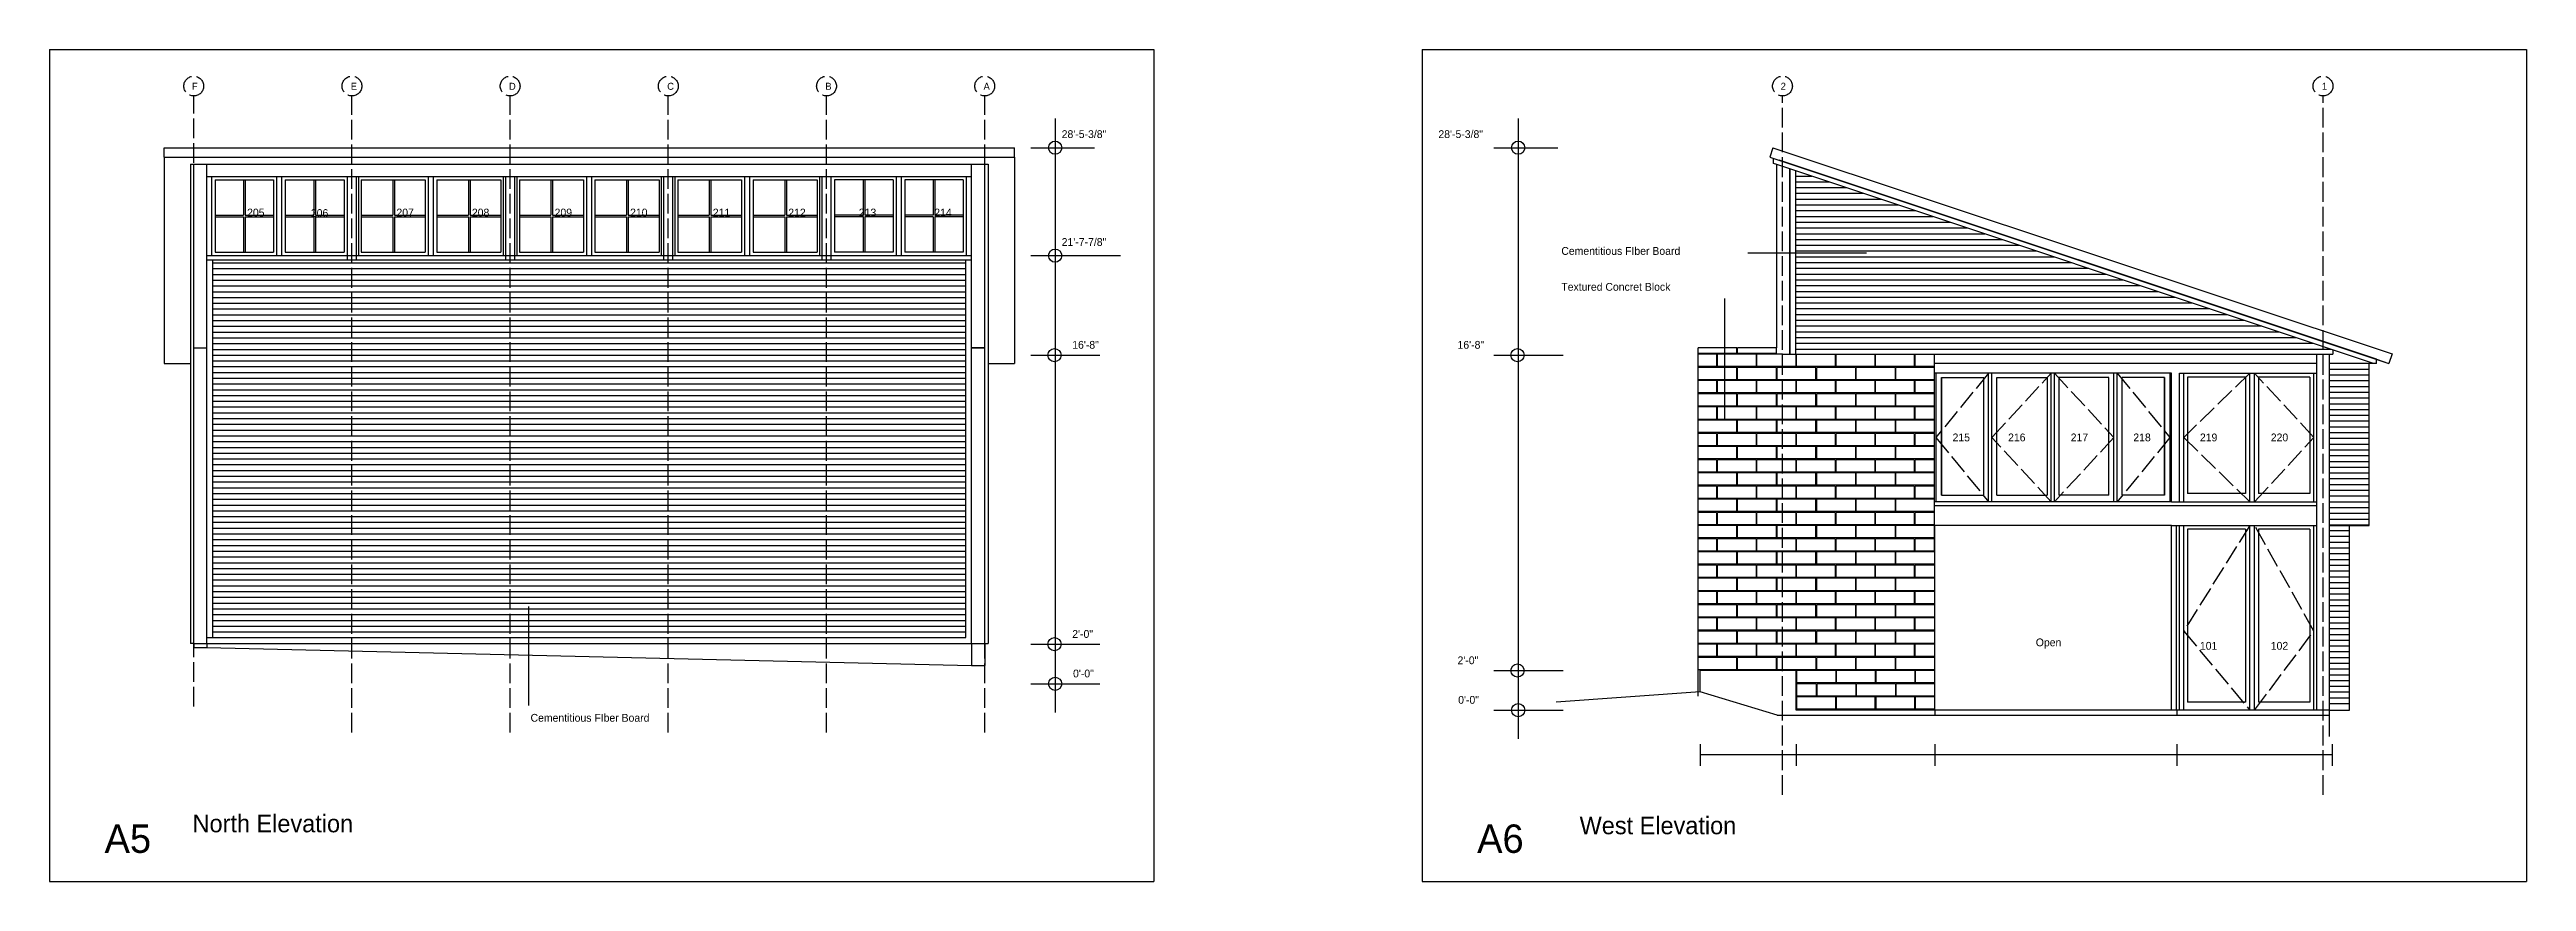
# Model space of a CAD drawing. Header units: inches. Extents: x 1267 to 6358, y -2516 to 3346.
# Drawn here: x 2972 to 4475, y -1284 to -779 of the extents above; entities that cross this region are included whole.
import ezdxf

# ---------------------------------------------------------------- set-up
doc = ezdxf.new("R2010")
doc.units = ezdxf.units.IN
doc.header["$MEASUREMENT"] = 0
doc.linetypes.add('ACAD_ISO02W100', pattern=[15, 12, -3])
for name, color, linetype in [('blocks', 251, 'Continuous'), ('const', 7, 'Continuous'), ('e1', 7, 'Continuous'), ('e2', 251, 'Continuous'), ('glassSwing', 172, 'ACAD_ISO02W100'), ('grid', 252, 'ACAD_ISO02W100'), ('walls', 7, 'Continuous')]:
    doc.layers.add(name, color=color, linetype=linetype)

msp = doc.modelspace()

# ---------------------------------------------------------------- texts
at = {"layer": 'const', "attachment_point": 1}
for s, insert, char_height, width in [('F', (3058.1, -798.7), 4.26, 1625.197), ('E', (3154.5, -798.7), 4.26, 1625.197), ('D', (3250.5, -798.7), 4.26, 1625.197), ('C', (3346.5, -798.7), 4.26, 1625.197), ('B', (3442.5, -798.7), 4.26, 1625.197), ('A', (3538.5, -798.7), 4.26, 1625.197), ('2', (4022.2, -798.7), 4.26, 1625.197), ('1', (4350.6, -798.7), 4.26, 1625.197), ('28\'-5-3/8"', (3585.9, -827.5), 4.74, 1805.775), ('28\'-5-3/8"', (3814.5, -827.5), 4.74, 1805.775), ('205', (3091.6, -875.1), 4.74, 1805.775), ('206', (3130.3, -875.4), 4.74, 1805.775), ('207', (3182.2, -875.1), 4.74, 1805.775), ('208', (3228, -875.1), 4.74, 1805.775), ('209', (3278.2, -875.1), 4.74, 1805.775), ('210', (3324, -875.1), 4.74, 1805.775), ('211', (3374.2, -875.1), 4.74, 1805.775), ('212', (3420, -875.1), 4.74, 1805.775), ('213', (3462.8, -875.1), 4.74, 1805.775), ('214', (3508.6, -875.1), 4.74, 1805.775), ('21\'-7-7/8"', (3585.9, -893), 4.74, 1805.775), ('Cementitious FIber Board', (3889.1, -898.4), 4.736, 1805.775), ('Textured Concret Block', (3889.1, -920.2), 4.736, 1805.775), ('16\'-8"', (3592.3, -955.4), 4.74, 1805.775), ('16\'-8"', (3826.1, -955.4), 4.74, 1805.775), ('215', (4126.5, -1011.6), 4.74, 1805.775), ('216', (4160.2, -1011.6), 4.74, 1805.775), ('217', (4198.2, -1011.6), 4.74, 1805.775), ('218', (4236.2, -1011.6), 4.74, 1805.775), ('219', (4276.6, -1011.6), 4.74, 1805.775), ('220', (4319.6, -1011.6), 4.74, 1805.775), ('2\'-0"', (3592.3, -1130.9), 4.74, 1805.775), ('Open', (4177, -1136), 4.74, 1805.775), ('101', (4276.6, -1138.1), 4.74, 1805.775), ('102', (4319.6, -1138.1), 4.74, 1805.775), ('0\'-0"', (3592.8, -1154.9), 4.74, 1805.775), ('2\'-0"', (3826.1, -1146.9), 4.74, 1805.775), ('0\'-0"', (3826.5, -1170.9), 4.74, 1805.775), ('Cementitious FIber Board', (3263.6, -1181.8), 4.736, 1805.775), ('North Elevation', (3058.5, -1243), 10.656, 4062.993), ('West Elevation', (3900.2, -1244.2), 10.656, 4062.993), ('A5', (3005.1, -1248.9), 17.26, 6582.049), ('A6', (3838, -1248.9), 17.26, 6582.049)]:
    msp.add_mtext(s, dxfattribs=dict(at, insert=insert, char_height=char_height, width=width))

# ---------------------------------------------------------------- linework, layer by layer
for p, q in [((2971.7, -778.5), (3641.8, -778.5)), ((2971.7, -778.5), (2971.7, -1283.5)), ((3641.8, -778.5), (3641.8, -1283.5)), ((3804.6, -778.5), (4474.8, -778.5)), ((3804.6, -778.5), (3804.6, -1283.5)), ((4474.8, -778.5), (4474.8, -1283.5)), ((2971.7, -1283.5), (3641.8, -1283.5)), ((3804.6, -1283.5), (4474.8, -1283.5))]:
    msp.add_line(p, q)
at = {"layer": 'blocks'}
for p, q in [((3995.6, -963), (3995.6, -959.5)), ((3996.1, -963), (3996.1, -959.5)), ((4019.6, -963), (4019.6, -959.5)), ((3995.6, -963), (3972.1, -963)), ((3983.3, -963.5), (3972.1, -963.5)), ((3983.3, -971), (3972.1, -971)), ((3995.6, -971.5), (3972.1, -971.5)), ((3983.3, -963.5), (3983.3, -971)), ((3983.8, -971), (3983.8, -963.5)), ((4007.3, -963.5), (3983.8, -963.5)), ((4007.3, -971), (3983.8, -971)), ((3995.6, -979), (3995.6, -971.5)), ((4019.6, -963), (3996.1, -963)), ((4019.6, -971.5), (3996.1, -971.5)), ((3996.1, -979), (3996.1, -971.5)), ((4007.3, -963.5), (4007.3, -971)), ((4007.8, -971), (4007.8, -963.5)), ((4023.3, -963.5), (4007.8, -963.5)), ((4031.3, -971), (4007.8, -971)), ((4019.6, -979), (4019.6, -971.5)), ((4020.1, -979), (4020.1, -971.5)), ((4043.6, -971.5), (4020.1, -971.5)), ((4031.3, -963.5), (4031.3, -971)), ((4031.8, -971), (4031.8, -963.5)), ((4055.3, -971), (4031.8, -971)), ((4043.6, -979), (4043.6, -971.5)), ((4067.6, -971.5), (4044.1, -971.5)), ((4044.1, -979), (4044.1, -971.5)), ((4055.3, -963.5), (4055.3, -971)), ((4055.8, -971), (4055.8, -963.5)), ((4079.3, -971), (4055.8, -971)), ((4067.6, -971.5), (4067.6, -979)), ((4068.1, -979), (4068.1, -971.5)), ((4091.6, -971.5), (4068.1, -971.5)), ((4079.3, -963.5), (4079.3, -971)), ((4079.8, -971), (4079.8, -963.5)), ((4103.3, -971), (4079.8, -971)), ((4091.6, -971.5), (4091.6, -979)), ((4115.6, -971.5), (4092.1, -971.5)), ((4092.1, -979), (4092.1, -971.5)), ((4103.3, -963.5), (4103.3, -971)), ((4103.8, -971), (4103.8, -963.5)), ((4115.6, -971), (4103.8, -971)), ((3995.6, -979), (3972.1, -979)), ((3983.3, -979.5), (3972.1, -979.5)), ((3983.3, -987), (3972.1, -987)), ((3995.6, -987.5), (3972.1, -987.5)), ((3983.3, -979.5), (3983.3, -987)), ((4007.3, -979.5), (3983.8, -979.5)), ((3983.8, -987), (3983.8, -979.5)), ((4007.3, -987), (3983.8, -987)), ((3995.6, -995), (3995.6, -987.5)), ((4019.6, -979), (3996.1, -979)), ((4019.6, -987.5), (3996.1, -987.5)), ((3996.1, -995), (3996.1, -987.5)), ((4007.3, -979.5), (4007.3, -987)), ((4007.8, -987), (4007.8, -979.5)), ((4031.3, -979.5), (4007.8, -979.5)), ((4031.3, -987), (4007.8, -987)), ((4019.6, -995), (4019.6, -987.5)), ((4043.6, -979), (4020.1, -979)), ((4020.1, -995), (4020.1, -987.5)), ((4043.6, -987.5), (4020.1, -987.5)), ((4031.3, -979.5), (4031.3, -987)), ((4055.3, -979.5), (4031.8, -979.5)), ((4031.8, -987), (4031.8, -979.5)), ((4055.3, -987), (4031.8, -987)), ((4043.6, -995), (4043.6, -987.5)), ((4067.6, -979), (4044.1, -979)), ((4067.6, -987.5), (4044.1, -987.5)), ((4044.1, -995), (4044.1, -987.5)), ((4055.3, -979.5), (4055.3, -987)), ((4055.8, -987), (4055.8, -979.5)), ((4079.3, -979.5), (4055.8, -979.5)), ((4079.3, -987), (4055.8, -987)), ((4067.6, -987.5), (4067.6, -995)), ((4091.6, -979), (4068.1, -979)), ((4068.1, -995), (4068.1, -987.5)), ((4091.6, -987.5), (4068.1, -987.5)), ((4079.3, -979.5), (4079.3, -987)), ((4079.8, -987), (4079.8, -979.5)), ((4103.3, -979.5), (4079.8, -979.5)), ((4103.3, -987), (4079.8, -987)), ((4091.6, -987.5), (4091.6, -995)), ((4115.6, -979), (4092.1, -979)), ((4115.6, -987.5), (4092.1, -987.5)), ((4092.1, -995), (4092.1, -987.5)), ((4103.3, -979.5), (4103.3, -987)), ((4115.6, -979.5), (4103.8, -979.5)), ((4103.8, -987), (4103.8, -979.5)), ((4115.6, -987), (4103.8, -987)), ((3995.6, -995), (3972.1, -995)), ((3983.3, -995.5), (3972.1, -995.5)), ((3983.3, -1003), (3972.1, -1003)), ((3995.6, -1003.5), (3972.1, -1003.5)), ((3983.3, -995.5), (3983.3, -1003)), ((4007.3, -995.5), (3983.8, -995.5)), ((3983.8, -1003), (3983.8, -995.5)), ((4007.3, -1003), (3983.8, -1003)), ((3995.6, -1011), (3995.6, -1003.5)), ((4019.6, -995), (3996.1, -995)), ((4019.6, -1003.5), (3996.1, -1003.5)), ((3996.1, -1011), (3996.1, -1003.5)), ((4007.3, -995.5), (4007.3, -1003)), ((4007.8, -1003), (4007.8, -995.5)), ((4031.3, -995.5), (4007.8, -995.5)), ((4031.3, -1003), (4007.8, -1003)), ((4019.6, -1011), (4019.6, -1003.5)), ((4043.6, -995), (4020.1, -995)), ((4020.1, -1011), (4020.1, -1003.5)), ((4043.6, -1003.5), (4020.1, -1003.5)), ((4031.3, -995.5), (4031.3, -1003)), ((4055.3, -995.5), (4031.8, -995.5)), ((4031.8, -1003), (4031.8, -995.5)), ((4055.3, -1003), (4031.8, -1003)), ((4043.6, -1011), (4043.6, -1003.5)), ((4067.6, -995), (4044.1, -995)), ((4067.6, -1003.5), (4044.1, -1003.5)), ((4044.1, -1011), (4044.1, -1003.5)), ((4055.3, -995.5), (4055.3, -1003)), ((4055.8, -1003), (4055.8, -995.5)), ((4079.3, -995.5), (4055.8, -995.5)), ((4079.3, -1003), (4055.8, -1003)), ((4067.6, -1003.5), (4067.6, -1011)), ((4091.6, -995), (4068.1, -995)), ((4091.6, -1003.5), (4068.1, -1003.5)), ((4068.1, -1011), (4068.1, -1003.5)), ((4079.3, -995.5), (4079.3, -1003)), ((4079.8, -1003), (4079.8, -995.5)), ((4103.3, -995.5), (4079.8, -995.5)), ((4103.3, -1003), (4079.8, -1003)), ((4091.6, -1003.5), (4091.6, -1011)), ((4115.6, -995), (4092.1, -995)), ((4115.6, -1003.5), (4092.1, -1003.5)), ((4092.1, -1011), (4092.1, -1003.5)), ((4103.3, -995.5), (4103.3, -1003)), ((4115.6, -995.5), (4103.8, -995.5)), ((4103.8, -1003), (4103.8, -995.5)), ((4115.6, -1003), (4103.8, -1003)), ((3995.6, -1011), (3972.1, -1011)), ((3983.3, -1011.5), (3972.1, -1011.5)), ((3983.3, -1019), (3972.1, -1019)), ((3995.6, -1019.5), (3972.1, -1019.5)), ((3983.3, -1011.5), (3983.3, -1019)), ((4007.3, -1011.5), (3983.8, -1011.5)), ((3983.8, -1019), (3983.8, -1011.5)), ((4007.3, -1019), (3983.8, -1019)), ((3995.6, -1027), (3995.6, -1019.5)), ((4019.6, -1011), (3996.1, -1011)), ((4019.6, -1019.5), (3996.1, -1019.5)), ((3996.1, -1027), (3996.1, -1019.5)), ((4007.3, -1011.5), (4007.3, -1019)), ((4007.8, -1019), (4007.8, -1011.5)), ((4031.3, -1011.5), (4007.8, -1011.5)), ((4031.3, -1019), (4007.8, -1019)), ((4019.6, -1027), (4019.6, -1019.5)), ((4043.6, -1011), (4020.1, -1011)), ((4020.1, -1027), (4020.1, -1019.5)), ((4043.6, -1019.5), (4020.1, -1019.5)), ((4031.3, -1011.5), (4031.3, -1019)), ((4055.3, -1011.5), (4031.8, -1011.5)), ((4031.8, -1019), (4031.8, -1011.5)), ((4055.3, -1019), (4031.8, -1019)), ((4043.6, -1027), (4043.6, -1019.5)), ((4067.6, -1011), (4044.1, -1011)), ((4067.6, -1019.5), (4044.1, -1019.5)), ((4044.1, -1027), (4044.1, -1019.5)), ((4055.3, -1011.5), (4055.3, -1019)), ((4055.8, -1019), (4055.8, -1011.5)), ((4079.3, -1011.5), (4055.8, -1011.5)), ((4079.3, -1019), (4055.8, -1019)), ((4067.6, -1019.5), (4067.6, -1027)), ((4091.6, -1011), (4068.1, -1011)), ((4068.1, -1027), (4068.1, -1019.5)), ((4091.6, -1019.5), (4068.1, -1019.5)), ((4079.3, -1011.5), (4079.3, -1019)), ((4079.8, -1019), (4079.8, -1011.5)), ((4103.3, -1011.5), (4079.8, -1011.5)), ((4103.3, -1019), (4079.8, -1019)), ((4091.6, -1019.5), (4091.6, -1027)), ((4115.6, -1011), (4092.1, -1011)), ((4115.6, -1019.5), (4092.1, -1019.5)), ((4092.1, -1027), (4092.1, -1019.5)), ((4103.3, -1011.5), (4103.3, -1019)), ((4115.6, -1011.5), (4103.8, -1011.5)), ((4103.8, -1019), (4103.8, -1011.5)), ((4115.6, -1019), (4103.8, -1019)), ((3995.6, -1027), (3972.1, -1027)), ((3983.3, -1027.5), (3972.1, -1027.5)), ((3983.3, -1035), (3972.1, -1035)), ((3995.6, -1035.5), (3972.1, -1035.5)), ((3983.3, -1027.5), (3983.3, -1035)), ((4007.3, -1027.5), (3983.8, -1027.5)), ((3983.8, -1035), (3983.8, -1027.5)), ((4007.3, -1035), (3983.8, -1035)), ((3995.6, -1043), (3995.6, -1035.5)), ((4019.6, -1027), (3996.1, -1027)), ((3996.1, -1043), (3996.1, -1035.5)), ((4019.6, -1035.5), (3996.1, -1035.5)), ((4007.3, -1027.5), (4007.3, -1035)), ((4007.8, -1035), (4007.8, -1027.5)), ((4031.3, -1027.5), (4007.8, -1027.5)), ((4031.3, -1035), (4007.8, -1035)), ((4019.6, -1043), (4019.6, -1035.5)), ((4043.6, -1027), (4020.1, -1027)), ((4020.1, -1043), (4020.1, -1035.5)), ((4043.6, -1035.5), (4020.1, -1035.5)), ((4031.3, -1027.5), (4031.3, -1035)), ((4055.3, -1027.5), (4031.8, -1027.5)), ((4031.8, -1035), (4031.8, -1027.5)), ((4055.3, -1035), (4031.8, -1035)), ((4043.6, -1043), (4043.6, -1035.5)), ((4067.6, -1027), (4044.1, -1027)), ((4044.1, -1043), (4044.1, -1035.5)), ((4067.6, -1035.5), (4044.1, -1035.5)), ((4055.3, -1027.5), (4055.3, -1035)), ((4055.8, -1035), (4055.8, -1027.5)), ((4079.3, -1027.5), (4055.8, -1027.5)), ((4079.3, -1035), (4055.8, -1035)), ((4067.6, -1035.5), (4067.6, -1043)), ((4091.6, -1027), (4068.1, -1027)), ((4068.1, -1043), (4068.1, -1035.5)), ((4091.6, -1035.5), (4068.1, -1035.5)), ((4079.3, -1027.5), (4079.3, -1035)), ((4079.8, -1035), (4079.8, -1027.5)), ((4103.3, -1027.5), (4079.8, -1027.5)), ((4103.3, -1035), (4079.8, -1035)), ((4091.6, -1035.5), (4091.6, -1043)), ((4115.6, -1027), (4092.1, -1027)), ((4092.1, -1043), (4092.1, -1035.5)), ((4115.6, -1035.5), (4092.1, -1035.5)), ((4103.3, -1027.5), (4103.3, -1035)), ((4115.6, -1027.5), (4103.8, -1027.5)), ((4103.8, -1035), (4103.8, -1027.5)), ((4115.6, -1035), (4103.8, -1035)), ((3995.6, -1043), (3972.1, -1043)), ((3983.3, -1043.5), (3972.1, -1043.5)), ((3983.3, -1051), (3972.1, -1051)), ((3995.6, -1051.5), (3972.1, -1051.5)), ((3983.3, -1043.5), (3983.3, -1051)), ((4007.3, -1043.5), (3983.8, -1043.5)), ((3983.8, -1051), (3983.8, -1043.5)), ((4007.3, -1051), (3983.8, -1051)), ((3995.6, -1059), (3995.6, -1051.5)), ((4019.6, -1043), (3996.1, -1043)), ((4019.6, -1051.5), (3996.1, -1051.5)), ((3996.1, -1059), (3996.1, -1051.5)), ((4007.3, -1043.5), (4007.3, -1051)), ((4007.8, -1051), (4007.8, -1043.5)), ((4031.3, -1043.5), (4007.8, -1043.5)), ((4031.3, -1051), (4007.8, -1051)), ((4019.6, -1059), (4019.6, -1051.5)), ((4043.6, -1043), (4020.1, -1043)), ((4020.1, -1059), (4020.1, -1051.5)), ((4043.6, -1051.5), (4020.1, -1051.5)), ((4031.3, -1043.5), (4031.3, -1051)), ((4055.3, -1043.5), (4031.8, -1043.5)), ((4031.8, -1051), (4031.8, -1043.5)), ((4055.3, -1051), (4031.8, -1051)), ((4043.6, -1059), (4043.6, -1051.5)), ((4067.6, -1043), (4044.1, -1043)), ((4067.6, -1051.5), (4044.1, -1051.5)), ((4044.1, -1059), (4044.1, -1051.5)), ((4055.3, -1043.5), (4055.3, -1051)), ((4055.8, -1051), (4055.8, -1043.5)), ((4079.3, -1043.5), (4055.8, -1043.5)), ((4079.3, -1051), (4055.8, -1051)), ((4067.6, -1051.5), (4067.6, -1059)), ((4091.6, -1043), (4068.1, -1043)), ((4068.1, -1059), (4068.1, -1051.5)), ((4091.6, -1051.5), (4068.1, -1051.5)), ((4079.3, -1043.5), (4079.3, -1051)), ((4079.8, -1051), (4079.8, -1043.5)), ((4103.3, -1043.5), (4079.8, -1043.5)), ((4103.3, -1051), (4079.8, -1051)), ((4091.6, -1051.5), (4091.6, -1059)), ((4115.6, -1043), (4092.1, -1043)), ((4115.6, -1051.5), (4092.1, -1051.5)), ((4092.1, -1059), (4092.1, -1051.5)), ((4103.3, -1043.5), (4103.3, -1051)), ((4115.6, -1043.5), (4103.8, -1043.5)), ((4103.8, -1051), (4103.8, -1043.5)), ((4115.6, -1051), (4103.8, -1051)), ((3995.6, -1059), (3972.1, -1059)), ((3983.3, -1059.5), (3972.1, -1059.5)), ((3983.3, -1067), (3972.1, -1067)), ((3983.3, -1059.5), (3983.3, -1067)), ((4007.3, -1059.5), (3983.8, -1059.5)), ((3983.8, -1067), (3983.8, -1059.5)), ((4007.3, -1067), (3983.8, -1067)), ((4019.6, -1059), (3996.1, -1059)), ((4007.3, -1059.5), (4007.3, -1067)), ((4007.8, -1067), (4007.8, -1059.5)), ((4031.3, -1059.5), (4007.8, -1059.5)), ((4031.3, -1067), (4007.8, -1067)), ((4043.6, -1059), (4020.1, -1059)), ((4031.3, -1059.5), (4031.3, -1067)), ((4055.3, -1059.5), (4031.8, -1059.5)), ((4031.8, -1067), (4031.8, -1059.5)), ((4055.3, -1067), (4031.8, -1067)), ((4067.6, -1059), (4044.1, -1059)), ((4055.3, -1059.5), (4055.3, -1067)), ((4079.3, -1059.5), (4055.8, -1059.5)), ((4055.8, -1067), (4055.8, -1059.5)), ((4079.3, -1067), (4055.8, -1067)), ((4091.6, -1059), (4068.1, -1059)), ((4079.3, -1059.5), (4079.3, -1067)), ((4079.8, -1067), (4079.8, -1059.5)), ((4103.3, -1059.5), (4079.8, -1059.5)), ((4103.3, -1067), (4079.8, -1067)), ((4115.6, -1059), (4092.1, -1059)), ((4103.3, -1059.5), (4103.3, -1067)), ((4115.6, -1059.5), (4103.8, -1059.5)), ((4103.8, -1067), (4103.8, -1059.5)), ((4115.6, -1067), (4103.8, -1067)), ((3995.6, -1067.5), (3972.1, -1067.5)), ((3995.6, -1075), (3972.1, -1075)), ((3983.3, -1075.5), (3972.1, -1075.5)), ((3983.3, -1075.5), (3983.3, -1083)), ((4007.3, -1075.5), (3983.8, -1075.5)), ((3983.8, -1083), (3983.8, -1075.5)), ((3995.6, -1075), (3995.6, -1067.5)), ((4019.6, -1067.5), (3996.1, -1067.5)), ((3996.1, -1075), (3996.1, -1067.5)), ((4019.6, -1075), (3996.1, -1075)), ((4007.3, -1075.5), (4007.3, -1083)), ((4031.3, -1075.5), (4007.8, -1075.5)), ((4007.8, -1083), (4007.8, -1075.5)), ((4019.6, -1075), (4019.6, -1067.5)), ((4020.1, -1075), (4020.1, -1067.5)), ((4043.6, -1067.5), (4020.1, -1067.5)), ((4043.6, -1075), (4020.1, -1075)), ((4031.3, -1075.5), (4031.3, -1083)), ((4055.3, -1075.5), (4031.8, -1075.5)), ((4031.8, -1083), (4031.8, -1075.5)), ((4043.6, -1075), (4043.6, -1067.5)), ((4067.6, -1067.5), (4044.1, -1067.5)), ((4044.1, -1075), (4044.1, -1067.5)), ((4067.6, -1075), (4044.1, -1075)), ((4055.3, -1075.5), (4055.3, -1083)), ((4055.8, -1083), (4055.8, -1075.5)), ((4079.3, -1075.5), (4055.8, -1075.5)), ((4067.6, -1067.5), (4067.6, -1075)), ((4091.6, -1067.5), (4068.1, -1067.5)), ((4068.1, -1075), (4068.1, -1067.5)), ((4091.6, -1075), (4068.1, -1075)), ((4079.3, -1075.5), (4079.3, -1083)), ((4103.3, -1075.5), (4079.8, -1075.5)), ((4079.8, -1083), (4079.8, -1075.5)), ((4091.6, -1067.5), (4091.6, -1075)), ((4115.6, -1067.5), (4092.1, -1067.5)), ((4092.1, -1075), (4092.1, -1067.5)), ((4115.6, -1075), (4092.1, -1075)), ((4103.3, -1075.5), (4103.3, -1083)), ((4115.6, -1075.5), (4103.8, -1075.5)), ((4103.8, -1083), (4103.8, -1075.5)), ((3983.3, -1083), (3972.1, -1083)), ((3995.6, -1083.5), (3972.1, -1083.5)), ((3995.6, -1091), (3972.1, -1091)), ((3983.3, -1091.5), (3972.1, -1091.5)), ((3983.3, -1091.5), (3983.3, -1099)), ((4007.3, -1083), (3983.8, -1083)), ((4007.3, -1091.5), (3983.8, -1091.5)), ((3983.8, -1099), (3983.8, -1091.5)), ((3995.6, -1091), (3995.6, -1083.5)), ((4019.6, -1083.5), (3996.1, -1083.5)), ((3996.1, -1091), (3996.1, -1083.5)), ((4019.6, -1091), (3996.1, -1091)), ((4007.3, -1091.5), (4007.3, -1099)), ((4031.3, -1083), (4007.8, -1083)), ((4007.8, -1099), (4007.8, -1091.5)), ((4031.3, -1091.5), (4007.8, -1091.5)), ((4019.6, -1091), (4019.6, -1083.5)), ((4043.6, -1083.5), (4020.1, -1083.5)), ((4020.1, -1091), (4020.1, -1083.5)), ((4043.6, -1091), (4020.1, -1091)), ((4031.3, -1091.5), (4031.3, -1099)), ((4055.3, -1083), (4031.8, -1083)), ((4055.3, -1091.5), (4031.8, -1091.5)), ((4031.8, -1099), (4031.8, -1091.5)), ((4043.6, -1091), (4043.6, -1083.5)), ((4067.6, -1083.5), (4044.1, -1083.5)), ((4044.1, -1091), (4044.1, -1083.5)), ((4067.6, -1091), (4044.1, -1091)), ((4055.3, -1091.5), (4055.3, -1099)), ((4079.3, -1083), (4055.8, -1083)), ((4079.3, -1091.5), (4055.8, -1091.5)), ((4055.8, -1099), (4055.8, -1091.5)), ((4067.6, -1083.5), (4067.6, -1091)), ((4091.6, -1083.5), (4068.1, -1083.5)), ((4068.1, -1091), (4068.1, -1083.5)), ((4091.6, -1091), (4068.1, -1091)), ((4079.3, -1091.5), (4079.3, -1099)), ((4103.3, -1083), (4079.8, -1083)), ((4079.8, -1099), (4079.8, -1091.5)), ((4103.3, -1091.5), (4079.8, -1091.5)), ((4091.6, -1083.5), (4091.6, -1091)), ((4115.6, -1083.5), (4092.1, -1083.5)), ((4092.1, -1091), (4092.1, -1083.5)), ((4115.6, -1091), (4092.1, -1091)), ((4103.3, -1091.5), (4103.3, -1099)), ((4115.6, -1083), (4103.8, -1083)), ((4115.6, -1091.5), (4103.8, -1091.5)), ((4103.8, -1099), (4103.8, -1091.5)), ((3983.3, -1099), (3972.1, -1099)), ((3995.6, -1099.5), (3972.1, -1099.5)), ((3995.6, -1107), (3972.1, -1107)), ((3983.3, -1107.5), (3972.1, -1107.5)), ((3983.3, -1107.5), (3983.3, -1115)), ((4007.3, -1099), (3983.8, -1099)), ((4007.3, -1107.5), (3983.8, -1107.5)), ((3983.8, -1115), (3983.8, -1107.5)), ((3995.6, -1107), (3995.6, -1099.5)), ((4019.6, -1099.5), (3996.1, -1099.5)), ((3996.1, -1107), (3996.1, -1099.5)), ((4019.6, -1107), (3996.1, -1107)), ((4007.3, -1107.5), (4007.3, -1115)), ((4031.3, -1099), (4007.8, -1099)), ((4007.8, -1115), (4007.8, -1107.5)), ((4031.3, -1107.5), (4007.8, -1107.5)), ((4019.6, -1107), (4019.6, -1099.5)), ((4020.1, -1107), (4020.1, -1099.5)), ((4043.6, -1099.5), (4020.1, -1099.5)), ((4043.6, -1107), (4020.1, -1107)), ((4031.3, -1107.5), (4031.3, -1115)), ((4055.3, -1099), (4031.8, -1099)), ((4055.3, -1107.5), (4031.8, -1107.5)), ((4031.8, -1115), (4031.8, -1107.5)), ((4043.6, -1107), (4043.6, -1099.5)), ((4067.6, -1099.5), (4044.1, -1099.5)), ((4044.1, -1107), (4044.1, -1099.5)), ((4067.6, -1107), (4044.1, -1107)), ((4055.3, -1107.5), (4055.3, -1115)), ((4079.3, -1099), (4055.8, -1099)), ((4055.8, -1115), (4055.8, -1107.5)), ((4079.3, -1107.5), (4055.8, -1107.5)), ((4067.6, -1099.5), (4067.6, -1107)), ((4068.1, -1107), (4068.1, -1099.5)), ((4091.6, -1099.5), (4068.1, -1099.5)), ((4091.6, -1107), (4068.1, -1107)), ((4079.3, -1107.5), (4079.3, -1115)), ((4103.3, -1099), (4079.8, -1099)), ((4079.8, -1115), (4079.8, -1107.5)), ((4103.3, -1107.5), (4079.8, -1107.5)), ((4091.6, -1099.5), (4091.6, -1107)), ((4115.6, -1099.5), (4092.1, -1099.5)), ((4092.1, -1107), (4092.1, -1099.5)), ((4115.6, -1107), (4092.1, -1107)), ((4103.3, -1107.5), (4103.3, -1115)), ((4115.6, -1099), (4103.8, -1099)), ((4115.6, -1107.5), (4103.8, -1107.5)), ((4103.8, -1115), (4103.8, -1107.5)), ((3983.3, -1115), (3972.1, -1115)), ((3995.6, -1115.5), (3972.1, -1115.5)), ((3995.6, -1123), (3972.1, -1123)), ((3983.3, -1123.5), (3972.1, -1123.5)), ((3983.3, -1123.5), (3983.3, -1131)), ((4007.3, -1115), (3983.8, -1115)), ((4007.3, -1123.5), (3983.8, -1123.5)), ((3983.8, -1131), (3983.8, -1123.5)), ((3995.6, -1123), (3995.6, -1115.5)), ((3996.1, -1123), (3996.1, -1115.5)), ((4019.6, -1115.5), (3996.1, -1115.5)), ((4019.6, -1123), (3996.1, -1123)), ((4007.3, -1123.5), (4007.3, -1131)), ((4031.3, -1115), (4007.8, -1115)), ((4007.8, -1131), (4007.8, -1123.5)), ((4031.3, -1123.5), (4007.8, -1123.5)), ((4019.6, -1123), (4019.6, -1115.5)), ((4020.1, -1123), (4020.1, -1115.5)), ((4043.6, -1115.5), (4020.1, -1115.5)), ((4043.6, -1123), (4020.1, -1123)), ((4031.3, -1123.5), (4031.3, -1131)), ((4055.3, -1115), (4031.8, -1115)), ((4055.3, -1123.5), (4031.8, -1123.5)), ((4031.8, -1131), (4031.8, -1123.5)), ((4043.6, -1123), (4043.6, -1115.5)), ((4067.6, -1115.5), (4044.1, -1115.5)), ((4044.1, -1123), (4044.1, -1115.5)), ((4067.6, -1123), (4044.1, -1123)), ((4055.3, -1123.5), (4055.3, -1131)), ((4079.3, -1115), (4055.8, -1115)), ((4055.8, -1131), (4055.8, -1123.5)), ((4079.3, -1123.5), (4055.8, -1123.5)), ((4067.6, -1115.5), (4067.6, -1123)), ((4068.1, -1123), (4068.1, -1115.5)), ((4091.6, -1115.5), (4068.1, -1115.5)), ((4091.6, -1123), (4068.1, -1123)), ((4079.3, -1123.5), (4079.3, -1131)), ((4103.3, -1115), (4079.8, -1115)), ((4079.8, -1131), (4079.8, -1123.5)), ((4103.3, -1123.5), (4079.8, -1123.5)), ((4091.6, -1115.5), (4091.6, -1123)), ((4092.1, -1123), (4092.1, -1115.5)), ((4115.6, -1115.5), (4092.1, -1115.5)), ((4115.6, -1123), (4092.1, -1123)), ((4103.3, -1123.5), (4103.3, -1131)), ((4115.6, -1115), (4103.8, -1115)), ((4115.6, -1123.5), (4103.8, -1123.5)), ((4103.8, -1131), (4103.8, -1123.5)), ((3983.3, -1131), (3972.1, -1131)), ((3995.6, -1131.5), (3972.1, -1131.5)), ((3995.6, -1139), (3972.1, -1139)), ((3983.3, -1139.5), (3972.1, -1139.5)), ((3983.3, -1139.5), (3983.3, -1147)), ((4007.3, -1131), (3983.8, -1131)), ((4007.3, -1139.5), (3983.8, -1139.5)), ((3983.8, -1147), (3983.8, -1139.5)), ((3995.6, -1139), (3995.6, -1131.5)), ((4019.6, -1131.5), (3996.1, -1131.5)), ((3996.1, -1139), (3996.1, -1131.5)), ((4019.6, -1139), (3996.1, -1139)), ((4007.3, -1139.5), (4007.3, -1147)), ((4031.3, -1131), (4007.8, -1131)), ((4007.8, -1147), (4007.8, -1139.5)), ((4031.3, -1139.5), (4007.8, -1139.5)), ((4019.6, -1139), (4019.6, -1131.5)), ((4020.1, -1139), (4020.1, -1131.5)), ((4043.6, -1131.5), (4020.1, -1131.5)), ((4043.6, -1139), (4020.1, -1139)), ((4031.3, -1139.5), (4031.3, -1147)), ((4055.3, -1131), (4031.8, -1131)), ((4055.3, -1139.5), (4031.8, -1139.5)), ((4031.8, -1147), (4031.8, -1139.5)), ((4043.6, -1139), (4043.6, -1131.5)), ((4067.6, -1131.5), (4044.1, -1131.5)), ((4044.1, -1139), (4044.1, -1131.5)), ((4067.6, -1139), (4044.1, -1139)), ((4055.3, -1139.5), (4055.3, -1147)), ((4079.3, -1131), (4055.8, -1131)), ((4055.8, -1147), (4055.8, -1139.5)), ((4079.3, -1139.5), (4055.8, -1139.5)), ((4067.6, -1131.5), (4067.6, -1139)), ((4068.1, -1139), (4068.1, -1131.5)), ((4091.6, -1131.5), (4068.1, -1131.5)), ((4091.6, -1139), (4068.1, -1139)), ((4079.3, -1139.5), (4079.3, -1147)), ((4103.3, -1131), (4079.8, -1131)), ((4079.8, -1147), (4079.8, -1139.5)), ((4103.3, -1139.5), (4079.8, -1139.5)), ((4091.6, -1131.5), (4091.6, -1139)), ((4115.6, -1131.5), (4092.1, -1131.5)), ((4092.1, -1139), (4092.1, -1131.5)), ((4115.6, -1139), (4092.1, -1139)), ((4103.3, -1139.5), (4103.3, -1147)), ((4115.6, -1131), (4103.8, -1131)), ((4115.6, -1139.5), (4103.8, -1139.5)), ((4103.8, -1147), (4103.8, -1139.5)), ((3983.3, -1147), (3972.1, -1147)), ((3995.6, -1147.5), (3972.1, -1147.5)), ((3995.6, -1155), (3972.1, -1155)), ((4007.3, -1147), (3983.8, -1147)), ((3995.6, -1155), (3995.6, -1147.5)), ((4019.6, -1147.5), (3996.1, -1147.5)), ((3996.1, -1155), (3996.1, -1147.5)), ((4019.6, -1155), (3996.1, -1155)), ((4031.3, -1147), (4007.8, -1147)), ((4019.6, -1155), (4019.6, -1147.5)), ((4020.1, -1155), (4020.1, -1147.5)), ((4043.6, -1147.5), (4020.1, -1147.5)), ((4043.6, -1155), (4020.1, -1155)), ((4055.3, -1147), (4031.8, -1147)), ((4055.6, -1155.5), (4032.1, -1155.5)), ((4032.1, -1163), (4032.1, -1155.5)), ((4043.6, -1147.5), (4043.6, -1155)), ((4067.6, -1147.5), (4044.1, -1147.5)), ((4044.1, -1155), (4044.1, -1147.5)), ((4067.6, -1155), (4044.1, -1155)), ((4055.6, -1155.5), (4055.6, -1163)), ((4079.3, -1147), (4055.8, -1147)), ((4056.1, -1163), (4056.1, -1155.5)), ((4079.6, -1155.5), (4056.1, -1155.5)), ((4067.6, -1147.5), (4067.6, -1155)), ((4091.6, -1147.5), (4068.1, -1147.5)), ((4068.1, -1155), (4068.1, -1147.5)), ((4091.6, -1155), (4068.1, -1155)), ((4079.6, -1155.5), (4079.6, -1163)), ((4103.3, -1147), (4079.8, -1147)), ((4080.1, -1163), (4080.1, -1155.5)), ((4103.6, -1155.5), (4080.1, -1155.5)), ((4091.6, -1147.5), (4091.6, -1155)), ((4115.6, -1147.5), (4092.1, -1147.5)), ((4092.1, -1155), (4092.1, -1147.5)), ((4115.6, -1155), (4092.1, -1155)), ((4103.6, -1155.5), (4103.6, -1163)), ((4115.6, -1147), (4103.8, -1147)), ((4115.6, -1155.5), (4104.1, -1155.5)), ((4104.1, -1163), (4104.1, -1155.5)), ((4055.6, -1163), (4032.1, -1163)), ((4032.1, -1171), (4032.1, -1163.5)), ((4043.8, -1163.5), (4032.1, -1163.5)), ((4043.8, -1171), (4032.1, -1171)), ((4055.6, -1171.5), (4032.1, -1171.5)), ((4032.1, -1179), (4032.1, -1171.5)), ((4043.8, -1163.5), (4043.8, -1171)), ((4067.8, -1163.5), (4044.3, -1163.5)), ((4044.3, -1171), (4044.3, -1163.5)), ((4067.8, -1171), (4044.3, -1171)), ((4055.6, -1179), (4055.6, -1171.5)), ((4079.6, -1163), (4056.1, -1163)), ((4056.1, -1179), (4056.1, -1171.5)), ((4079.6, -1171.5), (4056.1, -1171.5)), ((4067.8, -1163.5), (4067.8, -1171)), ((4068.3, -1171), (4068.3, -1163.5)), ((4091.8, -1163.5), (4068.3, -1163.5)), ((4091.8, -1171), (4068.3, -1171)), ((4079.6, -1179), (4079.6, -1171.5)), ((4103.6, -1163), (4080.1, -1163)), ((4080.1, -1179), (4080.1, -1171.5)), ((4103.6, -1171.5), (4080.1, -1171.5)), ((4091.8, -1163.5), (4091.8, -1171)), ((4115.6, -1163.5), (4092.3, -1163.5)), ((4092.3, -1171), (4092.3, -1163.5)), ((4115.6, -1171), (4092.3, -1171)), ((4103.6, -1179), (4103.6, -1171.5)), ((4115.6, -1163), (4104.1, -1163)), ((4115.6, -1171.5), (4104.1, -1171.5)), ((4104.1, -1179), (4104.1, -1171.5)), ((4055.6, -1179), (4032.1, -1179)), ((4079.6, -1179), (4056.1, -1179)), ((4103.6, -1179), (4080.1, -1179)), ((4115.6, -1179), (4104.1, -1179))]:
    msp.add_line(p, q, dxfattribs=at)
at = {"layer": 'e1'}
for p, q in [((3041.2, -843.8), (3557.2, -843.8)), ((3041.2, -843.8), (3041.2, -969)), ((3067.2, -959.5), (3067.2, -848.1)), ((3152.5, -906.1), (3152.5, -855.6)), ((3158, -906.1), (3158, -855.6)), ((3248.5, -906.1), (3248.5, -855.6)), ((3254, -906.1), (3254, -855.6)), ((3254, -906.1), (3254, -855.6)), ((3344.5, -906.1), (3344.5, -855.6)), ((3350, -906.1), (3350, -855.6)), ((3440.5, -906.1), (3440.5, -855.6)), ((3446, -906.1), (3446, -855.6)), ((3531.2, -959.5), (3531.2, -848.1)), ((3557.2, -843.8), (3557.2, -969)), ((4027.8, -851), (4027.8, -963.5)), ((3067.2, -906.1), (3531.2, -906.1)), ((3041.2, -969), (3057.2, -969)), ((3541.2, -969), (3557.2, -969)), ((4023.3, -963.5), (4357.3, -963.5)), ((4115.6, -1067.5), (4115.6, -963.5)), ((4355.3, -969), (4355.3, -963.5)), ((4383.8, -969), (4355.3, -969)), ((4379.3, -1067.5), (4379.3, -969)), ((4115.6, -1083.5), (4115.6, -979.5)), ((4355.3, -1067.5), (4379.3, -1067.5)), ((4367.3, -1179.5), (4367.3, -1067.5)), ((3067.2, -1135.5), (3527.7, -1135.5)), ((3067.2, -1139), (3531.2, -1139)), ((4355.3, -1179.5), (4367.3, -1179.5))]:
    msp.add_line(p, q, dxfattribs=at)
at = {"layer": 'e2'}
for p, q in [((3581.9, -820.3), (3581.9, -1180.9)), ((3862.9, -820.3), (3862.9, -1196.9)), ((3567.2, -838.1), (3605.8, -838.1)), ((3848.2, -838.1), (3886.9, -838.1)), ((3057.2, -848.1), (3541.2, -848.1)), ((3057.2, -848.1), (3057.2, -1139)), ((3067.2, -855.6), (3531.2, -855.6)), ((3070.2, -903.6), (3070.2, -855.6)), ((3109.7, -903.6), (3109.7, -855.6)), ((3112.7, -903.6), (3112.7, -855.6)), ((3158, -903.6), (3158, -855.6)), ((3159.4, -903.6), (3159.4, -855.6)), ((3201.7, -903.6), (3201.7, -855.6)), ((3204.7, -903.6), (3204.7, -855.6)), ((3247.1, -903.6), (3247.1, -855.6)), ((3254, -903.6), (3254, -855.6)), ((3255.4, -903.6), (3255.4, -855.6)), ((3297.7, -903.6), (3297.7, -855.6)), ((3300.7, -903.6), (3300.7, -855.6)), ((3343.1, -903.6), (3343.1, -855.6)), ((3350, -903.6), (3350, -855.6)), ((3351.4, -903.6), (3351.4, -855.6)), ((3393.7, -903.6), (3393.7, -855.6)), ((3396.7, -903.6), (3396.7, -855.6)), ((3439.1, -903.6), (3439.1, -855.6)), ((3446, -903.6), (3446, -855.6)), ((3485.7, -903.6), (3485.7, -855.6)), ((3488.7, -903.6), (3488.7, -855.6)), ((3528.2, -903.6), (3528.2, -855.6)), ((3541.2, -848.1), (3541.2, -1139)), ((4382, -969.1), (4019.8, -848.4)), ((4383.8, -966.5), (4021.3, -845.7)), ((4027.8, -963.5), (4027.8, -851)), ((4031.3, -963.5), (4031.3, -852.2)), ((4041.1, -855.5), (4031.3, -855.5)), ((3072.2, -857.6), (3072.2, -901.6)), ((3072.2, -857.6), (3107.7, -857.6)), ((3089.5, -857.6), (3089.5, -879.1)), ((3090.5, -857.6), (3090.5, -879.1)), ((3107.7, -857.6), (3107.7, -901.6)), ((3114.7, -857.6), (3114.7, -901.6)), ((3114.7, -857.6), (3150.5, -857.6)), ((3132, -857.6), (3132, -879.1)), ((3133, -857.6), (3133, -879.1)), ((3150.5, -857.6), (3150.5, -901.6)), ((3160.9, -857.6), (3199.7, -857.6)), ((3160.9, -857.6), (3160.9, -901.6)), ((3180, -857.6), (3180, -879.1)), ((3181, -857.6), (3181, -879.1)), ((3199.7, -857.6), (3199.7, -901.6)), ((3206.7, -857.6), (3206.7, -901.6)), ((3206.7, -857.6), (3245.6, -857.6)), ((3225.9, -857.6), (3225.9, -879.1)), ((3226.9, -857.6), (3226.9, -879.1)), ((3245.6, -857.6), (3245.6, -901.6)), ((3256.9, -857.6), (3295.7, -857.6)), ((3256.9, -857.6), (3256.9, -901.6)), ((3276, -857.6), (3276, -879.1)), ((3277, -857.6), (3277, -879.1)), ((3295.7, -857.6), (3295.7, -901.6)), ((3302.7, -857.6), (3341.6, -857.6)), ((3302.7, -857.6), (3302.7, -901.6)), ((3321.9, -857.6), (3321.9, -879.1)), ((3322.9, -857.6), (3322.9, -879.1)), ((3341.6, -857.6), (3341.6, -901.6)), ((3352.9, -857.6), (3391.7, -857.6)), ((3352.9, -857.6), (3352.9, -901.6)), ((3372, -857.6), (3372, -879.1)), ((3373, -857.6), (3373, -879.1)), ((3391.7, -857.6), (3391.7, -901.6)), ((3398.7, -857.6), (3437.6, -857.6)), ((3398.7, -857.6), (3398.7, -901.6)), ((3417.9, -857.6), (3417.9, -879.1)), ((3418.9, -857.6), (3418.9, -879.1)), ((3437.6, -857.6), (3437.6, -901.6)), ((3483.7, -857.6), (3448, -857.6)), ((3448, -857.6), (3448, -901.6)), ((3465.5, -857.6), (3465.5, -879.1)), ((3466.5, -857.6), (3466.5, -879.1)), ((3483.7, -857.6), (3483.7, -901.6)), ((3526.2, -857.6), (3490.7, -857.6)), ((3490.7, -857.6), (3490.7, -901.6)), ((3508, -857.6), (3508, -879.1)), ((3509, -857.6), (3509, -879.1)), ((3526.2, -857.6), (3526.2, -901.6)), ((4051.6, -859), (4031.3, -859)), ((4062.1, -862.5), (4031.3, -862.5)), ((4072.6, -866), (4031.3, -866)), ((4083.1, -869.5), (4031.3, -869.5)), ((3072.2, -879.1), (3089.5, -879.1)), ((3072.2, -880.1), (3089.5, -880.1)), ((3089.5, -880.1), (3089.5, -901.6)), ((3090.5, -879.1), (3107.7, -879.1)), ((3090.5, -880.1), (3090.5, -901.6)), ((3090.5, -880.1), (3107.7, -880.1)), ((3114.7, -879.1), (3132, -879.1)), ((3114.7, -880.1), (3132, -880.1)), ((3132, -880.1), (3132, -901.6)), ((3133, -879.1), (3150.5, -879.1)), ((3133, -880.1), (3133, -901.6)), ((3133, -880.1), (3150.5, -880.1)), ((3160.9, -879.1), (3180, -879.1)), ((3160.9, -880.1), (3180, -880.1)), ((3180, -880.1), (3180, -901.6)), ((3181, -879.1), (3199.7, -879.1)), ((3181, -880.1), (3181, -901.6)), ((3181, -880.1), (3199.7, -880.1)), ((3206.7, -879.1), (3225.9, -879.1)), ((3206.7, -880.1), (3225.9, -880.1)), ((3225.9, -880.1), (3225.9, -901.6)), ((3226.9, -879.1), (3245.6, -879.1)), ((3226.9, -880.1), (3226.9, -901.6)), ((3226.9, -880.1), (3245.6, -880.1)), ((3256.9, -879.1), (3276, -879.1)), ((3256.9, -880.1), (3276, -880.1)), ((3276, -880.1), (3276, -901.6)), ((3277, -879.1), (3295.7, -879.1)), ((3277, -880.1), (3277, -901.6)), ((3277, -880.1), (3295.7, -880.1)), ((3302.7, -879.1), (3321.9, -879.1)), ((3302.7, -880.1), (3321.9, -880.1)), ((3321.9, -880.1), (3321.9, -901.6)), ((3322.9, -879.1), (3341.6, -879.1)), ((3322.9, -880.1), (3341.6, -880.1)), ((3322.9, -880.1), (3322.9, -901.6)), ((3352.9, -879.1), (3372, -879.1)), ((3352.9, -880.1), (3372, -880.1)), ((3372, -880.1), (3372, -901.6)), ((3373, -879.1), (3391.7, -879.1)), ((3373, -880.1), (3373, -901.6)), ((3373, -880.1), (3391.7, -880.1)), ((3398.7, -879.1), (3417.9, -879.1)), ((3398.7, -880.1), (3417.9, -880.1)), ((3417.9, -880.1), (3417.9, -901.6)), ((3418.9, -879.1), (3437.6, -879.1)), ((3418.9, -880.1), (3437.6, -880.1)), ((3418.9, -880.1), (3418.9, -901.6)), ((3465.5, -879.1), (3448, -879.1)), ((3465.5, -880.1), (3448, -880.1)), ((3465.5, -880.1), (3465.5, -901.6)), ((3483.7, -879.1), (3466.5, -879.1)), ((3483.7, -880.1), (3466.5, -880.1)), ((3466.5, -880.1), (3466.5, -901.6)), ((3508, -879.1), (3490.7, -879.1)), ((3508, -880.1), (3490.7, -880.1)), ((3508, -880.1), (3508, -901.6)), ((3526.2, -879.1), (3509, -879.1)), ((3509, -880.1), (3509, -901.6)), ((3526.2, -880.1), (3509, -880.1)), ((4093.6, -873), (4031.3, -873)), ((4104.1, -876.5), (4031.3, -876.5)), ((4114.6, -880), (4031.3, -880)), ((4125.1, -883.5), (4031.3, -883.5)), ((3072.2, -901.6), (3107.7, -901.6)), ((3114.7, -901.6), (3150.5, -901.6)), ((3160.9, -901.6), (3199.7, -901.6)), ((3206.7, -901.6), (3245.6, -901.6)), ((3256.9, -901.6), (3295.7, -901.6)), ((3302.7, -901.6), (3341.6, -901.6)), ((3352.9, -901.6), (3391.7, -901.6)), ((3398.7, -901.6), (3437.6, -901.6)), ((3483.7, -901.6), (3448, -901.6)), ((3526.2, -901.6), (3490.7, -901.6)), ((4135.6, -887), (4031.3, -887)), ((4146.1, -890.5), (4031.3, -890.5)), ((4156.6, -894), (4031.3, -894)), ((4167.1, -897.5), (4031.3, -897.5)), ((4177.6, -901), (4031.3, -901)), ((3067.2, -903.6), (3531.2, -903.6)), ((3070.7, -1135.5), (3070.7, -906.1)), ((3070.7, -908), (3527.7, -908)), ((3070.7, -911.5), (3527.7, -911.5)), ((3070.7, -915), (3527.7, -915)), ((3527.7, -1135.5), (3527.7, -906.1)), ((3567.2, -903.6), (3621.6, -903.6)), ((3568.5, -903.6), (3570.6, -903.6)), ((4188.1, -904.5), (4031.3, -904.5)), ((4198.6, -908), (4031.3, -908)), ((4209.1, -911.5), (4031.3, -911.5)), ((4219.6, -915), (4031.3, -915)), ((3070.7, -918.5), (3527.7, -918.5)), ((3070.7, -922), (3527.7, -922)), ((3070.7, -925.5), (3527.7, -925.5)), ((3070.7, -929), (3527.7, -929)), ((4230.1, -918.5), (4031.3, -918.5)), ((4240.6, -922), (4031.3, -922)), ((4251.1, -925.5), (4031.3, -925.5)), ((4261.6, -929), (4031.3, -929)), ((3070.7, -932.5), (3527.7, -932.5)), ((3070.7, -936), (3527.7, -936)), ((3070.7, -939.5), (3527.7, -939.5)), ((3070.7, -943), (3527.7, -943)), ((3070.7, -946.5), (3527.7, -946.5)), ((4272.1, -932.5), (4031.3, -932.5)), ((4282.6, -936), (4031.3, -936)), ((4293.1, -939.5), (4031.3, -939.5)), ((4303.6, -943), (4031.3, -943)), ((4314.1, -946.5), (4031.3, -946.5)), ((3070.7, -950), (3527.7, -950)), ((3070.7, -953.5), (3527.7, -953.5)), ((3070.7, -957), (3527.7, -957)), ((3070.7, -960.5), (3527.7, -960.5)), ((4324.6, -950), (4031.3, -950)), ((4335.1, -953.5), (4031.3, -953.5)), ((4345.6, -957), (4031.3, -957)), ((4356.1, -960.5), (4031.3, -960.5)), ((4357.3, -960.9), (4357.3, -963.5)), ((3070.7, -964), (3527.7, -964)), ((3070.7, -967.5), (3527.7, -967.5)), ((3070.7, -971), (3527.7, -971)), ((3070.7, -974.5), (3527.7, -974.5)), ((3567.2, -964), (3609.1, -964)), ((3848.2, -964), (3890.2, -964)), ((4347.3, -969), (4115.6, -969)), ((4259.3, -975), (4115.6, -975)), ((4116.4, -975), (4116.4, -1053)), ((4148.4, -1053), (4148.4, -975)), ((4150.4, -1053), (4150.4, -975)), ((4186.4, -1053), (4186.4, -975)), ((4188.4, -1053), (4188.4, -975)), ((4224.4, -1053), (4224.4, -975)), ((4226.4, -1053), (4226.4, -975)), ((4258.4, -975), (4258.4, -1053)), ((4259.3, -1053), (4259.3, -975)), ((4264.3, -1053), (4264.3, -975)), ((4264.3, -975), (4347.3, -975)), ((4266.8, -1053), (4266.8, -975)), ((4266.8, -975), (4345.8, -975)), ((4306.8, -1053), (4306.8, -975)), ((4309.8, -1053), (4309.8, -975)), ((4345.8, -1053), (4345.8, -975)), ((4347.3, -963.5), (4347.3, -1179.5)), ((4355.3, -972.5), (4379.3, -972.5)), ((4355.3, -976), (4379.3, -976)), ((3070.7, -978), (3527.7, -978)), ((3070.7, -981.5), (3527.7, -981.5)), ((3070.7, -985), (3527.7, -985)), ((3070.7, -988.5), (3527.7, -988.5)), ((3070.7, -992), (3527.7, -992)), ((4119.7, -1049), (4119.7, -977.5)), ((4119.7, -977.5), (4119.7, -1049)), ((4119.7, -977.5), (4145.4, -977.5)), ((4145.4, -1049), (4145.4, -977.5)), ((4153.4, -977.5), (4183.9, -977.5)), ((4153.4, -1049), (4153.4, -977.5)), ((4183.9, -977.5), (4183.9, -1049)), ((4190.9, -977.5), (4190.9, -1049)), ((4221.4, -977.5), (4190.9, -977.5)), ((4221.4, -1049), (4221.4, -977.5)), ((4229.4, -1049), (4229.4, -977.5)), ((4255.2, -977.5), (4229.4, -977.5)), ((4255.2, -977.5), (4255.2, -1049)), ((4255.2, -1049), (4255.2, -977.5)), ((4269.1, -977.3), (4269.1, -1048.1)), ((4304.3, -977.3), (4269.1, -977.3)), ((4304.3, -977.3), (4304.3, -1048.1)), ((4312.1, -977.3), (4312.1, -1048.1)), ((4343.3, -977.3), (4312.1, -977.3)), ((4343.3, -977.3), (4343.3, -1048.1)), ((4355.3, -979.5), (4379.3, -979.5)), ((4355.3, -983), (4379.3, -983)), ((4355.3, -986.5), (4379.3, -986.5)), ((4355.3, -990), (4379.3, -990)), ((3070.7, -995.5), (3527.7, -995.5)), ((3070.7, -999), (3527.7, -999)), ((3070.7, -1002.5), (3527.7, -1002.5)), ((3070.7, -1006), (3527.7, -1006)), ((4355.3, -993.5), (4379.3, -993.5)), ((4355.3, -997), (4379.3, -997)), ((4355.3, -1000.5), (4379.3, -1000.5)), ((4355.3, -1004), (4379.3, -1004)), ((3070.7, -1009.5), (3527.7, -1009.5)), ((3070.7, -1013), (3527.7, -1013)), ((3070.7, -1016.5), (3527.7, -1016.5)), ((3070.7, -1020), (3527.7, -1020)), ((4355.3, -1007.5), (4379.3, -1007.5)), ((4355.3, -1011), (4379.3, -1011)), ((4355.3, -1014.5), (4379.3, -1014.5)), ((4355.3, -1018), (4379.3, -1018)), ((4355.3, -1021.5), (4379.3, -1021.5)), ((3070.7, -1023.5), (3527.7, -1023.5)), ((3070.7, -1027), (3527.7, -1027)), ((3070.7, -1030.5), (3527.7, -1030.5)), ((3070.7, -1034), (3527.7, -1034)), ((4355.3, -1025), (4379.3, -1025)), ((4355.3, -1028.5), (4379.3, -1028.5)), ((4355.3, -1032), (4379.3, -1032)), ((4355.3, -1035.5), (4379.3, -1035.5)), ((3070.7, -1037.5), (3527.7, -1037.5)), ((3070.7, -1041), (3527.7, -1041)), ((3070.7, -1044.5), (3527.7, -1044.5)), ((3070.7, -1048), (3527.7, -1048)), ((3070.7, -1051.5), (3527.7, -1051.5)), ((4119.7, -1049), (4145.4, -1049)), ((4153.4, -1049), (4183.9, -1049)), ((4221.4, -1049), (4190.9, -1049)), ((4255.2, -1049), (4229.4, -1049)), ((4304.3, -1048.1), (4269.1, -1048.1)), ((4343.3, -1048.1), (4312.1, -1048.1)), ((4355.3, -1039), (4379.3, -1039)), ((4355.3, -1042.5), (4379.3, -1042.5)), ((4355.3, -1046), (4379.3, -1046)), ((4355.3, -1049.5), (4379.3, -1049.5)), ((3070.7, -1055), (3527.7, -1055)), ((3070.7, -1058.5), (3527.7, -1058.5)), ((3070.7, -1062), (3527.7, -1062)), ((3070.7, -1065.5), (3527.7, -1065.5)), ((4259.3, -1053), (4115.6, -1053)), ((4347.3, -1055.5), (4115.6, -1055.5)), ((4259.3, -1053), (4347.3, -1053)), ((4266.8, -1053), (4347.3, -1053)), ((4355.3, -1053), (4379.3, -1053)), ((4355.3, -1056.5), (4379.3, -1056.5)), ((4355.3, -1060), (4379.3, -1060)), ((4355.3, -1063.5), (4379.3, -1063.5)), ((4355.3, -1067), (4379.3, -1067)), ((3070.7, -1069), (3527.7, -1069)), ((3070.7, -1072.5), (3527.7, -1072.5)), ((3070.7, -1076), (3527.7, -1076)), ((3070.7, -1079.5), (3527.7, -1079.5)), ((4259.3, -1067.5), (4347.3, -1067.5)), ((4262.3, -1179.5), (4262.3, -1067.5)), ((4264.3, -1179.5), (4264.3, -1067.5)), ((4266.8, -1067.5), (4345.8, -1067.5)), ((4266.8, -1179.5), (4266.8, -1067.5)), ((4304.3, -1069.7), (4269.1, -1069.7)), ((4269.1, -1069.7), (4269.1, -1174.6)), ((4304.3, -1069.7), (4304.3, -1174.6)), ((4306.8, -1179.5), (4306.8, -1067.5)), ((4309.8, -1179.5), (4309.8, -1067.5)), ((4312.1, -1069.7), (4312.1, -1174.6)), ((4343.3, -1069.7), (4312.1, -1069.7)), ((4343.3, -1069.7), (4343.3, -1174.6)), ((4345.8, -1179.5), (4345.8, -1067.5)), ((4355.3, -1070.5), (4367.3, -1070.5)), ((4355.3, -1074), (4367.3, -1074)), ((4355.3, -1077.5), (4367.3, -1077.5)), ((4355.3, -1081), (4367.3, -1081)), ((3070.7, -1083), (3527.7, -1083)), ((3070.7, -1086.5), (3527.7, -1086.5)), ((3070.7, -1090), (3527.7, -1090)), ((3070.7, -1093.5), (3527.7, -1093.5)), ((3070.7, -1097), (3527.7, -1097)), ((4355.3, -1084.5), (4367.3, -1084.5)), ((4355.3, -1088), (4367.3, -1088)), ((4355.3, -1091.5), (4367.3, -1091.5)), ((4355.3, -1095), (4367.3, -1095)), ((3070.7, -1100.5), (3527.7, -1100.5)), ((3070.7, -1104), (3527.7, -1104)), ((3070.7, -1107.5), (3527.7, -1107.5)), ((3070.7, -1111), (3211.7, -1111)), ((3070.7, -1111), (3527.7, -1111)), ((4355.3, -1098.5), (4367.3, -1098.5)), ((4355.3, -1102), (4367.3, -1102)), ((4355.3, -1105.5), (4367.3, -1105.5)), ((4355.3, -1109), (4367.3, -1109)), ((3070.7, -1114.5), (3527.7, -1114.5)), ((3070.7, -1118), (3527.7, -1118)), ((3070.7, -1121.5), (3527.7, -1121.5)), ((3070.7, -1125), (3527.7, -1125)), ((4355.3, -1112.5), (4367.3, -1112.5)), ((4355.3, -1116), (4367.3, -1116)), ((4355.3, -1119.5), (4367.3, -1119.5)), ((4355.3, -1123), (4367.3, -1123)), ((4355.3, -1126.5), (4367.3, -1126.5)), ((3059.2, -1139), (3057.2, -1139)), ((3070.7, -1128.5), (3527.7, -1128.5)), ((3070.7, -1132), (3527.7, -1132)), ((3539.2, -1139), (3541.2, -1139)), ((3567.2, -1139.5), (3609.1, -1139.5)), ((4355.3, -1130), (4367.3, -1130)), ((4355.3, -1133.5), (4367.3, -1133.5)), ((4355.3, -1137), (4367.3, -1137)), ((4355.3, -1140.5), (4367.3, -1140.5)), ((3848.2, -1155.5), (3890.2, -1155.5)), ((4031.6, -1155.5), (3973.3, -1155.5)), ((4031.6, -1179.5), (4031.6, -1155.5)), ((4355.3, -1144), (4367.3, -1144)), ((4355.3, -1147.5), (4367.3, -1147.5)), ((4355.3, -1151), (4367.3, -1151)), ((4355.3, -1154.5), (4367.3, -1154.5)), ((3567.2, -1163.5), (3609.1, -1163.5)), ((4355.3, -1158), (4367.3, -1158)), ((4355.3, -1161.5), (4367.3, -1161.5)), ((4355.3, -1165), (4367.3, -1165)), ((4355.3, -1168.5), (4367.3, -1168.5)), ((4355.3, -1172), (4367.3, -1172)), ((3848.2, -1179.5), (3890.2, -1179.5)), ((4115.8, -1179.5), (4031.6, -1179.5)), ((4355.3, -1179.5), (4115.8, -1179.5)), ((4115.8, -1179.5), (4115.8, -1182.5)), ((4262.7, -1179.5), (4262.7, -1182.5)), ((4304.3, -1174.6), (4269.1, -1174.6)), ((4343.3, -1174.6), (4312.1, -1174.6)), ((4355.3, -1175.5), (4367.3, -1175.5)), ((3973.3, -1200.2), (3973.3, -1213.3)), ((4031.6, -1200.2), (4031.6, -1213.3)), ((4115.8, -1200.2), (4115.8, -1213.3)), ((4262.7, -1200.2), (4262.7, -1213.3)), ((4356.9, -1200.2), (4356.9, -1213.3)), ((4356.9, -1206.7), (3973.3, -1206.7))]:
    msp.add_line(p, q, dxfattribs=at)
for centre in [(3581.9, -838.1), (3862.9, -838.1), (3581.9, -903.6), (3581.5, -964), (3862.5, -964), (3581.5, -1139.5), (3862.5, -1155.5), (3581.9, -1163.5), (3862.9, -1179.5)]:
    msp.add_circle(centre, 4, dxfattribs=at)
at = {"layer": 'glassSwing'}
for p, q in [((4148.4, -975), (4116.4, -1014)), ((4150.4, -1014), (4186.4, -975)), ((4188.4, -975), (4224.4, -1014)), ((4226.4, -975), (4258.4, -1014)), ((4306.8, -975), (4266.8, -1014)), ((4345.8, -1014), (4309.8, -975)), ((4116.4, -1014), (4148.4, -1053)), ((4186.4, -1053), (4150.4, -1014)), ((4224.4, -1014), (4188.4, -1053)), ((4258.4, -1014), (4226.4, -1053)), ((4266.8, -1014), (4306.8, -1053)), ((4309.8, -1053), (4345.8, -1014)), ((4306.8, -1067.5), (4266.8, -1131.5)), ((4345.8, -1131.5), (4309.8, -1067.5)), ((4266.8, -1131.5), (4306.8, -1179.5)), ((4309.8, -1179.5), (4345.8, -1131.5))]:
    msp.add_line(p, q, dxfattribs=at)
at = {"layer": 'grid'}
for p, q in [((3059.2, -1177.3), (3059.2, -806.7)), ((3155.2, -1193.1), (3155.2, -806.7)), ((3251.2, -1193.1), (3251.2, -806.7)), ((3347.2, -1193.1), (3347.2, -806.7)), ((3443.2, -1193.1), (3443.2, -806.7)), ((3539.2, -1193.1), (3539.2, -806.7)), ((4023.3, -1230.9), (4023.3, -806.7)), ((4351.3, -1230.9), (4351.3, -806.7))]:
    msp.add_line(p, q, dxfattribs=at)
for centre in [(3059.2, -800.7), (3155.2, -800.7), (3251.2, -800.7), (3347.2, -800.7), (3443.2, -800.7), (3539.2, -800.7), (4023.3, -800.7), (4351.3, -800.7)]:
    msp.add_circle(centre, 6, dxfattribs=at)
at = {"layer": 'walls'}
for p, q in [((3041.2, -838.1), (3557.2, -838.1)), ((3041.2, -843.8), (3041.2, -838.1)), ((3557.2, -843.8), (3557.2, -838.1)), ((4017.5, -838.1), (4015.6, -843.8)), ((4017.5, -838.1), (4393.2, -963.3)), ((3059.2, -959.5), (3059.2, -848.1)), ((3539.2, -959.5), (3539.2, -848.1)), ((4015.6, -843.8), (4391.3, -969)), ((4017.8, -847.7), (4017.8, -844.5)), ((4019.8, -848.4), (4017.8, -847.7)), ((4019.8, -959.5), (4019.8, -848.4)), ((4002.3, -902), (4074.3, -902)), ((3988.2, -929.6), (3988.2, -1003.6)), ((3059.2, -1139), (3059.2, -959.5)), ((3059.2, -959.5), (3067.2, -959.5)), ((3067.2, -1139), (3067.2, -959.5)), ((3531.2, -1139), (3531.2, -959.5)), ((3531.2, -959.5), (3539.2, -959.5)), ((3539.2, -959.5), (3531.2, -959.5)), ((3539.2, -1139), (3539.2, -959.5)), ((3972.1, -1155), (3972.1, -959.5)), ((3995.6, -959.5), (3972.1, -959.5)), ((4019.8, -959.5), (3996.1, -959.5)), ((3972.1, -1171), (3972.1, -975.5)), ((4355.3, -1195.6), (4355.3, -969)), ((4383.8, -969), (4383.8, -966.5)), ((4383.8, -966.5), (4391.3, -969)), ((4393.2, -963.3), (4391.3, -969)), ((4259.3, -1067.5), (4115.6, -1067.5)), ((4115.6, -1067.5), (4115.6, -1179.5)), ((4259.3, -1179.5), (4259.3, -1067.5)), ((3262.5, -1176.7), (3262.5, -1116.7)), ((3059.2, -1139), (3067.2, -1139)), ((3059.2, -1139), (3059.2, -1141.4)), ((3059.2, -1141.4), (3067.2, -1141.4)), ((3067.2, -1139), (3067.2, -1141.4)), ((3067.2, -1141.4), (3531.2, -1152.4)), ((3531.2, -1139), (3531.2, -1152.4)), ((3531.2, -1139), (3539.2, -1139)), ((3539.2, -1139), (3539.2, -1152.4)), ((3531.2, -1152.4), (3539.2, -1152.4)), ((3973.3, -1168.4), (3973.3, -1155.5)), ((3973.3, -1168.4), (3885.9, -1174.6)), ((4020, -1182.5), (3973.3, -1168.4)), ((4020, -1182.5), (4355.3, -1182.5))]:
    msp.add_line(p, q, dxfattribs=at)

msp.set_redraw_order([(e.dxf.handle, doc.entitydb.next_handle()) for e in msp.query("TEXT MTEXT ATTDEF DIMENSION ARC_DIMENSION")])  # texts and dimensions are drawn at this point

doc.saveas('drawing.dxf')
